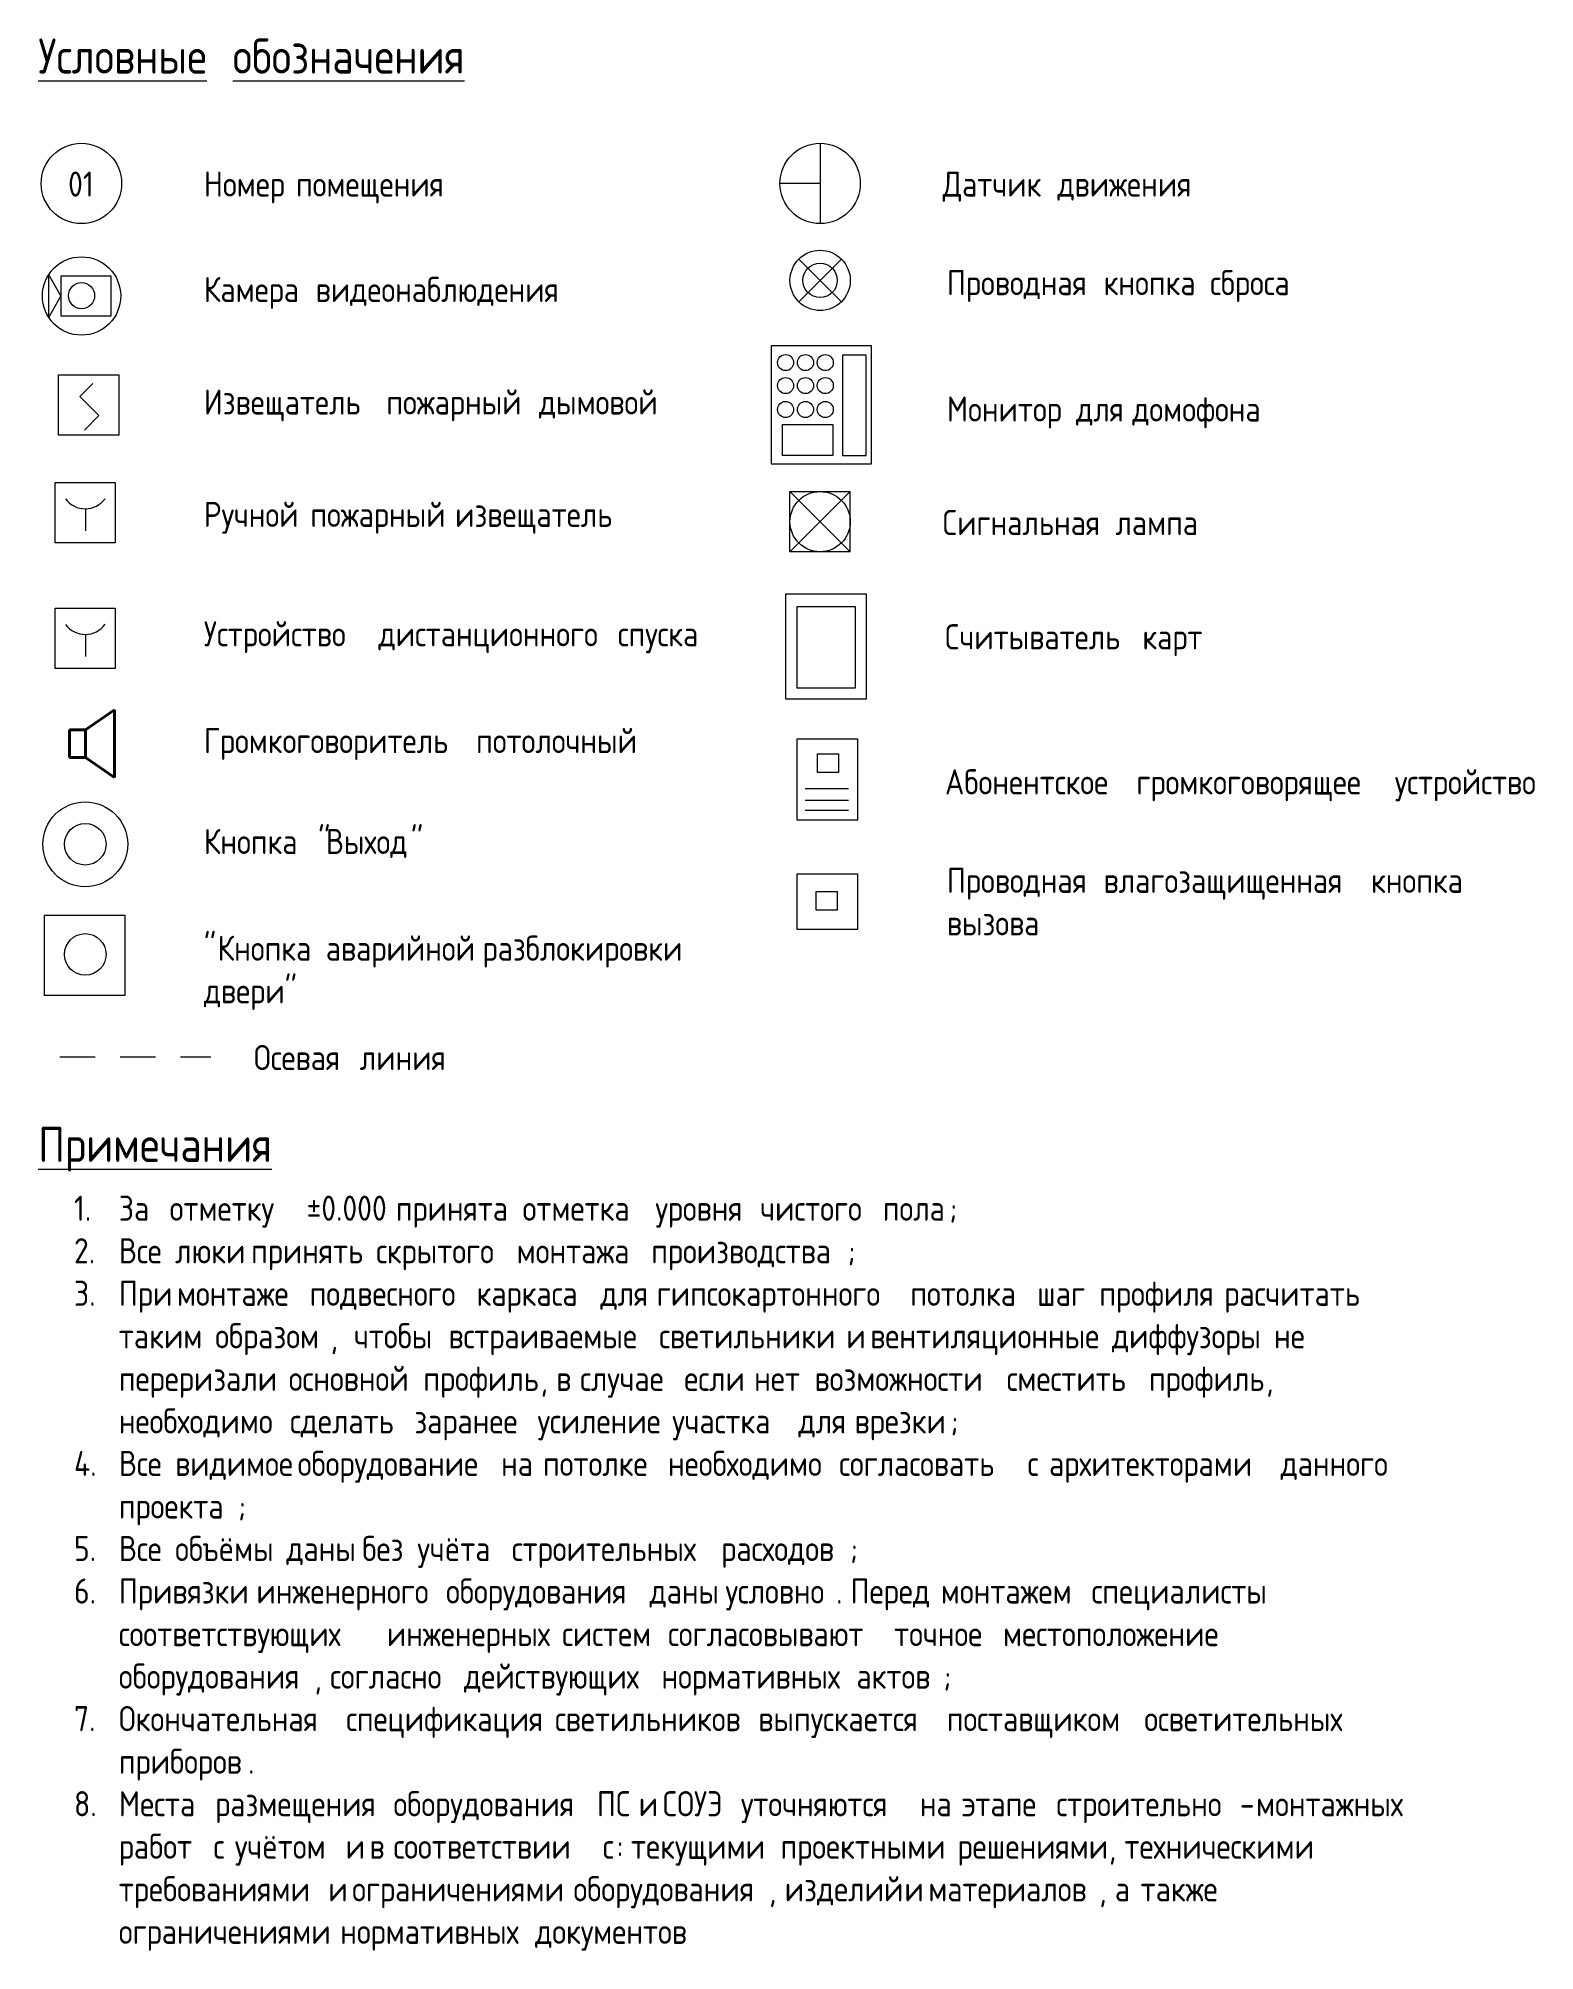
# Model space of a CAD drawing. Header units: millimetres. Extents: x 81303 to 275082, y -8553 to 29000.
# Drawn here: x 125732.9 to 125881.9, y 2999.4 to 3189.7 of the extents above; entities that cross this region are included whole.
import ezdxf

# ---------------------------------------------------------------- set-up
doc = ezdxf.new("R2010")
doc.units = ezdxf.units.MM
doc.linetypes.add('01 Штриховая _4 мм_', pattern=[6, 3.5, -2.5])
for name, color, linetype, lineweight in [('A-DETL', 7, 'Continuous', 9), ('A-DETL-3', 7, '01 Штриховая _4 мм_', 9), ('A-DETL-4', 7, 'Continuous', 40), ('A-DETL-5', 7, 'Continuous', 20), ('G-ANNO-TEXT', 7, 'Continuous', 9)]:
    doc.layers.add(name, color=color, linetype=linetype, lineweight=lineweight)
doc.layers.add('A-DETL-6', color=7, linetype='Continuous', lineweight=9, true_color=0x008040)
doc.styles.add('GOST Common_2', font='GOST_Common.ttf', dxfattribs={"width": 0.9, "height": 3.5})
doc.styles.add('GOST Common_3', font='GOST_Common.ttf', dxfattribs={"width": 0.9, "height": 2.5})

msp = doc.modelspace()

# ---------------------------------------------------------------- texts
at = {"layer": 'G-ANNO-TEXT', "attachment_point": 1}
for s, insert, char_height, width, style in [('\\LУсловные', (125732.94, 3189.7), 3.5, 22.1506, 'GOST Common_2'), ('\\L\\fGOST Common|b0|i0|c204|p34|;\\W.9;\\L ', (125751.22, 3189.7), 3.5, 1.2987, 'GOST Common_2'), ('\\Lобозначения', (125752.29, 3189.7), 3.5, 30.1595, 'GOST Common_2'), ('01', (125735.91, 3176.46), 2.5, 3.319, 'GOST Common_3'), ('Номер', (125749.42, 3176.46), 2.5, 10.1734, 'GOST Common_3'), ('\\fGOST Common|b0|i0|c204|p34|;\\W.9; ', (125757.81, 3176.46), 2.5, 0.938, 'GOST Common_3'), ('помещения', (125758.59, 3176.46), 2.5, 18.543, 'GOST Common_3'), ('Датчик', (125822.94, 3176.46), 2.5, 12.9152, 'GOST Common_3'), ('\\fGOST Common|b0|i0|c204|p34|;\\W.9; ', (125833.59, 3176.46), 2.5, 0.938, 'GOST Common_3'), ('движения', (125834.37, 3176.46), 2.5, 16.0899, 'GOST Common_3'), ('Камера', (125749.42, 3165.97), 2.5, 12.5544, 'GOST Common_3'), ('\\fGOST Common|b0|i0|c204|p34|;\\W.9; ', (125759.78, 3165.97), 2.5, 0.938, 'GOST Common_3'), ('видеонаблюдения', (125760.55, 3165.97), 2.5, 29.8709, 'GOST Common_3'), ('Проводная', (125823.36, 3166.65), 2.5, 17.9658, 'GOST Common_3'), ('\\fGOST Common|b0|i0|c204|p34|;\\W.9; ', (125838.18, 3166.65), 2.5, 0.938, 'GOST Common_3'), ('кнопка', (125838.96, 3166.65), 2.5, 11.9051, 'GOST Common_3'), ('\\fGOST Common|b0|i0|c204|p34|;\\W.9; ', (125848.78, 3166.65), 2.5, 0.938, 'GOST Common_3'), ('сброса', (125849.55, 3166.65), 2.5, 11.3278, 'GOST Common_3'), ('\\fGOST Common|b0|i0|c204|p34|;\\W.9; ', (125749.42, 3161.74), 2.5, 0.938, 'GOST Common_3'), ('Извещатель', (125749.42, 3154.77), 2.5, 21.0683, 'GOST Common_3'), ('\\fGOST Common|b0|i0|c204|p34|;\\W.9; ', (125766.8, 3154.77), 2.5, 0.938, 'GOST Common_3'), ('пожарный', (125767.58, 3154.77), 2.5, 16.5228, 'GOST Common_3'), ('дымовой', (125782.76, 3154.77), 2.5, 14.0696, 'GOST Common_3'), ('Монитор', (125823.36, 3154.07), 2.5, 14.6468, 'GOST Common_3'), ('\\fGOST Common|b0|i0|c204|p34|;\\W.9; ', (125835.44, 3154.07), 2.5, 0.938, 'GOST Common_3'), ('\\fGOST Common|b0|i0|c204|p34|;\\W.9; ', (125841.04, 3154.07), 2.5, 0.938, 'GOST Common_3'), ('домофона', (125841.81, 3154.07), 2.5, 16.5228, 'GOST Common_3'), ('для', (125836.22, 3154.07), 2.5, 5.8443, 'GOST Common_3'), ('Ручной', (125749.42, 3143.58), 2.5, 11.9051, 'GOST Common_3'), ('\\fGOST Common|b0|i0|c204|p34|;\\W.9; ', (125759.24, 3143.58), 2.5, 0.938, 'GOST Common_3'), ('пожарный', (125760.02, 3143.58), 2.5, 16.5228, 'GOST Common_3'), ('\\fGOST Common|b0|i0|c204|p34|;\\W.9; ', (125773.65, 3143.58), 2.5, 0.938, 'GOST Common_3'), ('извещатель', (125774.42, 3143.58), 2.5, 20.8519, 'GOST Common_3'), ('\\fGOST Common|b0|i0|c204|p34|;\\W.9; ', (125791.63, 3143.58), 2.5, 0.938, 'GOST Common_3'), ('Сигнальная', (125822.94, 3142.77), 2.5, 19.9139, 'GOST Common_3'), ('\\fGOST Common|b0|i0|c204|p34|;\\W.9; ', (125839.37, 3142.77), 2.5, 0.938, 'GOST Common_3'), ('лампа', (125840.14, 3142.77), 2.5, 10.3899, 'GOST Common_3'), ('Устройство', (125749.42, 3131.7), 2.5, 20.1304, 'GOST Common_3'), ('\\fGOST Common|b0|i0|c204|p34|;\\W.9; ', (125766.03, 3131.7), 2.5, 0.938, 'GOST Common_3'), ('\\fGOST Common|b0|i0|c204|p34|;\\W.9; ', (125789.84, 3131.7), 2.5, 0.938, 'GOST Common_3'), ('Считыватель', (125823.17, 3131.4), 2.5, 22.8721, 'GOST Common_3'), ('\\fGOST Common|b0|i0|c204|p34|;\\W.9; ', (125842.04, 3131.4), 2.5, 0.938, 'GOST Common_3'), ('дистанционного', (125766.8, 3131.7), 2.5, 27.9228, 'GOST Common_3'), ('спуска', (125790.61, 3131.7), 2.5, 11.3278, 'GOST Common_3'), ('карт', (125842.82, 3131.4), 2.5, 8.5139, 'GOST Common_3'), ('Громкоговоритель', (125749.42, 3121.07), 2.5, 31.8911, 'GOST Common_3'), ('\\fGOST Common|b0|i0|c204|p34|;\\W.9; ', (125775.73, 3121.07), 2.5, 0.938, 'GOST Common_3'), ('потолочный', (125776.51, 3121.07), 2.5, 20.2025, 'GOST Common_3'), ('Абонентское', (125823.17, 3116.96), 2.5, 22.1506, 'GOST Common_3'), ('\\fGOST Common|b0|i0|c204|p34|;\\W.9; ', (125841.45, 3116.96), 2.5, 0.938, 'GOST Common_3'), ('громкоговорящее', (125842.22, 3116.96), 2.5, 30.2316, 'GOST Common_3'), ('\\fGOST Common|b0|i0|c204|p34|;\\W.9; ', (125867.17, 3116.96), 2.5, 0.938, 'GOST Common_3'), ('устройство', (125867.94, 3116.96), 2.5, 19.9139, 'GOST Common_3'), ('Кнопка', (125749.42, 3111.03), 2.5, 12.1215, 'GOST Common_3'), (' "', (125759.42, 3111.03), 2.5, 2.5975, 'GOST Common_3'), ('Выход', (125761.56, 3111.03), 2.5, 10.2456, 'GOST Common_3'), ('\\fGOST Common|b0|i0|c204|p34|;\\W.9;"', (125770.02, 3111.03), 2.5, 1.6595, 'GOST Common_3'), ('Проводная', (125823.36, 3107.16), 2.5, 17.9658, 'GOST Common_3'), ('\\fGOST Common|b0|i0|c204|p34|;\\W.9; ', (125838.18, 3107.16), 2.5, 0.938, 'GOST Common_3'), ('влагозащищенная', (125838.96, 3107.16), 2.5, 31.3139, 'GOST Common_3'), ('\\fGOST Common|b0|i0|c204|p34|;\\W.9; ', (125864.79, 3107.16), 2.5, 0.938, 'GOST Common_3'), ('кнопка', (125865.57, 3107.16), 2.5, 11.9051, 'GOST Common_3'), ('\\fGOST Common|b0|i0|c204|p34|;\\W.9; ', (125875.39, 3107.16), 2.5, 0.938, 'GOST Common_3'), ('\\fGOST Common|b0|i0|c204|p34|;\\W.9;"', (125749.42, 3100.41), 2.5, 1.6595, 'GOST Common_3'), ('вызова', (125823.36, 3102.93), 2.5, 11.9772, 'GOST Common_3'), ('Кнопка', (125750.79, 3100.41), 2.5, 12.1215, 'GOST Common_3'), ('\\fGOST Common|b0|i0|c204|p34|;\\W.9; ', (125760.79, 3100.41), 2.5, 0.938, 'GOST Common_3'), ('аварийной', (125761.56, 3100.41), 2.5, 17.9658, 'GOST Common_3'), ('\\fGOST Common|b0|i0|c204|p34|;\\W.9; ', (125776.39, 3100.41), 2.5, 0.938, 'GOST Common_3'), ('разблокировки', (125777.16, 3100.41), 2.5, 25.3975, 'GOST Common_3'), ('\\fGOST Common|b0|i0|c204|p34|;\\W.9; ', (125798.12, 3100.41), 2.5, 0.938, 'GOST Common_3'), ('двери', (125749.42, 3096.17), 2.5, 9.7405, 'GOST Common_3'), ('\\fGOST Common|b0|i0|c204|p34|;\\W.9;"', (125757.46, 3096.17), 2.5, 1.6595, 'GOST Common_3'), ('Осевая', (125754.4, 3089.53), 2.5, 11.8329, 'GOST Common_3'), ('\\fGOST Common|b0|i0|c204|p34|;\\W.9; ', (125764.16, 3089.53), 2.5, 0.938, 'GOST Common_3'), ('линия', (125764.93, 3089.53), 2.5, 9.7405, 'GOST Common_3'), ('\\LПримечания', (125732.94, 3081.38), 3.5, 28.4278, 'GOST Common_2'), ('1.', (125736.5, 3074.53), 2.5, 5.4117, 'GOST Common_3'), ('За', (125740.96, 3074.53), 2.5, 4.257, 'GOST Common_3'), (' ±0.000 ', (125758.28, 3074.53), 2.5, 12.4101, 'GOST Common_3'), ('\\fGOST Common|b0|i0|c204|p34|;\\W.9; ', (125780.37, 3074.53), 2.5, 0.938, 'GOST Common_3'), ('\\fGOST Common|b0|i0|c204|p34|;\\W.9; ', (125793.59, 3074.53), 2.5, 0.938, 'GOST Common_3'), ('\\fGOST Common|b0|i0|c204|p34|;\\W.9; ', (125804, 3074.53), 2.5, 0.938, 'GOST Common_3'), ('\\fGOST Common|b0|i0|c204|p34|;\\W.9; ', (125816.21, 3074.53), 2.5, 0.938, 'GOST Common_3'), ('отметку', (125746.02, 3074.53), 2.5, 14.8633, 'GOST Common_3'), ('принята', (125768.52, 3074.53), 2.5, 14.3582, 'GOST Common_3'), ('отметка', (125781.14, 3074.53), 2.5, 15.0797, 'GOST Common_3'), ('уровня', (125794.36, 3074.53), 2.5, 11.6886, 'GOST Common_3'), ('чистого', (125804.78, 3074.53), 2.5, 13.8532, 'GOST Common_3'), ('пола', (125816.98, 3074.53), 2.5, 8.0089, 'GOST Common_3'), ('\\fGOST Common|b0|i0|c204|p34|;\\W.9;;', (125823.59, 3074.53), 2.5, 0.938, 'GOST Common_3'), ('2.', (125736.5, 3070.29), 2.5, 5.4117, 'GOST Common_3'), ('Все', (125740.96, 3070.29), 2.5, 5.8443, 'GOST Common_3'), ('\\fGOST Common|b0|i0|c204|p34|;\\W.9; ', (125745.78, 3070.29), 2.5, 0.938, 'GOST Common_3'), ('\\fGOST Common|b0|i0|c204|p34|;\\W.9; ', (125753.34, 3070.29), 2.5, 0.938, 'GOST Common_3'), ('\\fGOST Common|b0|i0|c204|p34|;\\W.9; ', (125765.79, 3070.29), 2.5, 0.938, 'GOST Common_3'), ('\\fGOST Common|b0|i0|c204|p34|;\\W.9; ', (125779.78, 3070.29), 2.5, 0.938, 'GOST Common_3'), ('\\fGOST Common|b0|i0|c204|p34|;\\W.9; ', (125793.17, 3070.29), 2.5, 0.938, 'GOST Common_3'), ('люки', (125746.56, 3070.29), 2.5, 8.2253, 'GOST Common_3'), ('принять', (125754.12, 3070.29), 2.5, 14.1418, 'GOST Common_3'), ('скрытого', (125766.56, 3070.29), 2.5, 16.0177, 'GOST Common_3'), ('монтажа', (125780.55, 3070.29), 2.5, 15.2962, 'GOST Common_3'), ('производства', (125793.94, 3070.29), 2.5, 23.6658, 'GOST Common_3'), ('\\fGOST Common|b0|i0|c204|p34|;\\W.9;;', (125813.47, 3070.29), 2.5, 0.938, 'GOST Common_3'), ('3.', (125736.5, 3066.06), 2.5, 5.4117, 'GOST Common_3'), ('При', (125740.96, 3066.06), 2.5, 6.0608, 'GOST Common_3'), ('\\fGOST Common|b0|i0|c204|p34|;\\W.9; ', (125745.96, 3066.06), 2.5, 0.938, 'GOST Common_3'), ('монтаже', (125746.74, 3066.06), 2.5, 15.0797, 'GOST Common_3'), ('\\fGOST Common|b0|i0|c204|p34|;\\W.9; ', (125759.18, 3066.06), 2.5, 0.938, 'GOST Common_3'), ('подвесного', (125759.95, 3066.06), 2.5, 19.1924, 'GOST Common_3'), ('\\fGOST Common|b0|i0|c204|p34|;\\W.9; ', (125775.79, 3066.06), 2.5, 0.938, 'GOST Common_3'), ('каркаса', (125776.56, 3066.06), 2.5, 13.9975, 'GOST Common_3'), ('\\fGOST Common|b0|i0|c204|p34|;\\W.9; ', (125788.11, 3066.06), 2.5, 0.938, 'GOST Common_3'), ('для', (125788.88, 3066.06), 2.5, 5.8443, 'GOST Common_3'), ('\\fGOST Common|b0|i0|c204|p34|;\\W.9; ', (125793.71, 3066.06), 2.5, 0.938, 'GOST Common_3'), ('гипсокартонного', (125794.48, 3066.06), 2.5, 29.6544, 'GOST Common_3'), ('\\fGOST Common|b0|i0|c204|p34|;\\W.9; ', (125818.95, 3066.06), 2.5, 0.938, 'GOST Common_3'), ('потолка', (125819.72, 3066.06), 2.5, 14.3582, 'GOST Common_3'), ('\\fGOST Common|b0|i0|c204|p34|;\\W.9; ', (125831.57, 3066.06), 2.5, 0.938, 'GOST Common_3'), ('шаг', (125832.34, 3066.06), 2.5, 6.5658, 'GOST Common_3'), ('\\fGOST Common|b0|i0|c204|p34|;\\W.9; ', (125837.76, 3066.06), 2.5, 0.938, 'GOST Common_3'), ('профиля', (125838.53, 3066.06), 2.5, 14.1418, 'GOST Common_3'), ('\\fGOST Common|b0|i0|c204|p34|;\\W.9; ', (125850.2, 3066.06), 2.5, 0.938, 'GOST Common_3'), ('расчитать', (125850.97, 3066.06), 2.5, 18.6873, 'GOST Common_3'), ('\\fGOST Common|b0|i0|c204|p34|;\\W.9; ', (125866.39, 3066.06), 2.5, 0.938, 'GOST Common_3'), ('таким', (125740.96, 3061.83), 2.5, 10.6785, 'GOST Common_3'), ('\\fGOST Common|b0|i0|c204|p34|;\\W.9; ', (125749.77, 3061.83), 2.5, 0.938, 'GOST Common_3'), ('образом', (125750.55, 3061.83), 2.5, 13.9253, 'GOST Common_3'), ('чтобы', (125764.36, 3061.83), 2.5, 10.462, 'GOST Common_3'), ('\\fGOST Common|b0|i0|c204|p34|;\\W.9; ', (125772.99, 3061.83), 2.5, 0.938, 'GOST Common_3'), ('встраиваемые', (125773.76, 3061.83), 2.5, 24.4595, 'GOST Common_3'), ('\\fGOST Common|b0|i0|c204|p34|;\\W.9; ', (125793.94, 3061.83), 2.5, 0.938, 'GOST Common_3'), ('светильники', (125794.72, 3061.83), 2.5, 21.6456, 'GOST Common_3'), ('\\fGOST Common|b0|i0|c204|p34|;\\W.9; ', (125812.58, 3061.83), 2.5, 0.938, 'GOST Common_3'), ('\\fGOST Common|b0|i0|c204|p34|;\\W.9;и', (125813.35, 3061.83), 2.5, 1.9481, 'GOST Common_3'), ('\\fGOST Common|b0|i0|c204|p34|;\\W.9; ', (125814.96, 3061.83), 2.5, 0.938, 'GOST Common_3'), ('вентиляционные', (125815.73, 3061.83), 2.5, 28.2114, 'GOST Common_3'), ('\\fGOST Common|b0|i0|c204|p34|;\\W.9; ', (125839.01, 3061.83), 2.5, 0.938, 'GOST Common_3'), ('диффузоры', (125839.78, 3061.83), 2.5, 18.6152, 'GOST Common_3'), ('\\fGOST Common|b0|i0|c204|p34|;\\W.9; ', (125855.14, 3061.83), 2.5, 0.938, 'GOST Common_3'), ('не', (125855.92, 3061.83), 2.5, 3.8962, 'GOST Common_3'), ('\\fGOST Common|b0|i0|c204|p34|;\\W.9; ', (125859.13, 3061.83), 2.5, 0.938, 'GOST Common_3'), (',  ', (125762.04, 3061.83), 2.5, 2.8139, 'GOST Common_3'), ('переризали', (125740.96, 3057.59), 2.5, 19.5532, 'GOST Common_3'), ('\\fGOST Common|b0|i0|c204|p34|;\\W.9; ', (125757.09, 3057.59), 2.5, 0.938, 'GOST Common_3'), ('основной', (125757.87, 3057.59), 2.5, 15.2962, 'GOST Common_3'), ('\\fGOST Common|b0|i0|c204|p34|;\\W.9; ', (125770.49, 3057.59), 2.5, 0.938, 'GOST Common_3'), ('профиль', (125771.26, 3057.59), 2.5, 14.1418, 'GOST Common_3'), ('\\fGOST Common|b0|i0|c204|p34|;\\W.9; ', (125786.09, 3057.59), 2.5, 0.938, 'GOST Common_3'), ('\\fGOST Common|b0|i0|c204|p34|;\\W.9; ', (125796.44, 3057.59), 2.5, 0.938, 'GOST Common_3'), ('\\fGOST Common|b0|i0|c204|p34|;\\W.9; ', (125803.41, 3057.59), 2.5, 0.938, 'GOST Common_3'), ('\\fGOST Common|b0|i0|c204|p34|;\\W.9; ', (125809.42, 3057.59), 2.5, 0.938, 'GOST Common_3'), ('возможности', (125810.2, 3057.59), 2.5, 22.2228, 'GOST Common_3'), ('\\fGOST Common|b0|i0|c204|p34|;\\W.9; ', (125828.53, 3057.59), 2.5, 0.938, 'GOST Common_3'), ('\\fGOST Common|b0|i0|c204|p34|;\\W.9; ', (125842.7, 3057.59), 2.5, 0.938, 'GOST Common_3'), ('профиль', (125843.47, 3057.59), 2.5, 14.1418, 'GOST Common_3'), (', ', (125782.93, 3057.59), 2.5, 1.8759, 'GOST Common_3'), ('\\fGOST Common|b0|i0|c204|p34|;\\W.9;в', (125784.48, 3057.59), 2.5, 1.9481, 'GOST Common_3'), ('случае', (125786.86, 3057.59), 2.5, 11.6165, 'GOST Common_3'), ('если', (125797.22, 3057.59), 2.5, 7.5038, 'GOST Common_3'), ('нет', (125804.18, 3057.59), 2.5, 6.3494, 'GOST Common_3'), ('сместить', (125829.31, 3057.59), 2.5, 16.2342, 'GOST Common_3'), (', ', (125855.14, 3057.59), 2.5, 1.8759, 'GOST Common_3'), ('необходимо', (125740.96, 3053.36), 2.5, 19.6975, 'GOST Common_3'), ('\\fGOST Common|b0|i0|c204|p34|;\\W.9; ', (125757.21, 3053.36), 2.5, 0.938, 'GOST Common_3'), ('\\fGOST Common|b0|i0|c204|p34|;\\W.9; ', (125769.6, 3053.36), 2.5, 0.938, 'GOST Common_3'), ('\\fGOST Common|b0|i0|c204|p34|;\\W.9; ', (125781.86, 3053.36), 2.5, 0.938, 'GOST Common_3'), ('\\fGOST Common|b0|i0|c204|p34|;\\W.9; ', (125795.25, 3053.36), 2.5, 0.938, 'GOST Common_3'), ('\\fGOST Common|b0|i0|c204|p34|;\\W.9; ', (125807.81, 3053.36), 2.5, 0.938, 'GOST Common_3'), ('\\fGOST Common|b0|i0|c204|p34|;\\W.9; ', (125813.41, 3053.36), 2.5, 0.938, 'GOST Common_3'), ('сделать', (125757.99, 3053.36), 2.5, 14.0696, 'GOST Common_3'), ('заранее', (125770.37, 3053.36), 2.5, 13.9253, 'GOST Common_3'), ('усиление', (125782.63, 3053.36), 2.5, 15.2962, 'GOST Common_3'), ('участка', (125796.03, 3053.36), 2.5, 14.2861, 'GOST Common_3'), ('для', (125808.59, 3053.36), 2.5, 5.8443, 'GOST Common_3'), ('врезки', (125814.18, 3053.36), 2.5, 11.5443, 'GOST Common_3'), ('\\fGOST Common|b0|i0|c204|p34|;\\W.9;;', (125823.71, 3053.36), 2.5, 0.938, 'GOST Common_3'), ('4.', (125736.5, 3049.13), 2.5, 5.4117, 'GOST Common_3'), ('Все', (125740.96, 3049.13), 2.5, 5.8443, 'GOST Common_3'), ('\\fGOST Common|b0|i0|c204|p34|;\\W.9; ', (125745.78, 3049.13), 2.5, 0.938, 'GOST Common_3'), ('видимое', (125746.56, 3049.13), 2.5, 13.8532, 'GOST Common_3'), ('\\fGOST Common|b0|i0|c204|p34|;\\W.9; ', (125757.99, 3049.13), 2.5, 0.938, 'GOST Common_3'), ('оборудование', (125758.76, 3049.13), 2.5, 23.5937, 'GOST Common_3'), ('\\fGOST Common|b0|i0|c204|p34|;\\W.9; ', (125778.23, 3049.13), 2.5, 0.938, 'GOST Common_3'), ('на', (125779, 3049.13), 2.5, 4.1127, 'GOST Common_3'), ('\\fGOST Common|b0|i0|c204|p34|;\\W.9; ', (125782.39, 3049.13), 2.5, 0.938, 'GOST Common_3'), ('потолке', (125783.17, 3049.13), 2.5, 14.1418, 'GOST Common_3'), ('\\fGOST Common|b0|i0|c204|p34|;\\W.9; ', (125794.84, 3049.13), 2.5, 0.938, 'GOST Common_3'), ('необходимо', (125795.61, 3049.13), 2.5, 19.6975, 'GOST Common_3'), ('\\fGOST Common|b0|i0|c204|p34|;\\W.9; ', (125811.86, 3049.13), 2.5, 0.938, 'GOST Common_3'), ('согласовать', (125812.64, 3049.13), 2.5, 21.7899, 'GOST Common_3'), ('\\fGOST Common|b0|i0|c204|p34|;\\W.9; ', (125830.62, 3049.13), 2.5, 0.938, 'GOST Common_3'), ('\\fGOST Common|b0|i0|c204|p34|;\\W.9;с', (125831.39, 3049.13), 2.5, 1.6595, 'GOST Common_3'), ('\\fGOST Common|b0|i0|c204|p34|;\\W.9; ', (125832.76, 3049.13), 2.5, 0.938, 'GOST Common_3'), ('архитекторами', (125833.53, 3049.13), 2.5, 26.9848, 'GOST Common_3'), ('\\fGOST Common|b0|i0|c204|p34|;\\W.9; ', (125855.8, 3049.13), 2.5, 0.938, 'GOST Common_3'), ('данного', (125856.57, 3049.13), 2.5, 13.8532, 'GOST Common_3'), ('\\fGOST Common|b0|i0|c204|p34|;\\W.9; ', (125868, 3049.13), 2.5, 0.938, 'GOST Common_3'), ('проекта', (125740.96, 3044.89), 2.5, 14.3582, 'GOST Common_3'), ('\\fGOST Common|b0|i0|c204|p34|;\\W.9;;', (125752.81, 3044.89), 2.5, 0.938, 'GOST Common_3'), ('5.', (125736.5, 3040.66), 2.5, 5.4117, 'GOST Common_3'), ('Все', (125740.96, 3040.66), 2.5, 5.8443, 'GOST Common_3'), ('\\fGOST Common|b0|i0|c204|p34|;\\W.9; ', (125745.78, 3040.66), 2.5, 0.938, 'GOST Common_3'), ('объёмы', (125746.56, 3040.66), 2.5, 12.4823, 'GOST Common_3'), ('\\fGOST Common|b0|i0|c204|p34|;\\W.9; ', (125756.86, 3040.66), 2.5, 0.938, 'GOST Common_3'), ('даны', (125757.63, 3040.66), 2.5, 8.2253, 'GOST Common_3'), ('\\fGOST Common|b0|i0|c204|p34|;\\W.9; ', (125764.42, 3040.66), 2.5, 0.938, 'GOST Common_3'), ('без', (125765.19, 3040.66), 2.5, 5.7, 'GOST Common_3'), ('\\fGOST Common|b0|i0|c204|p34|;\\W.9; ', (125769.89, 3040.66), 2.5, 0.938, 'GOST Common_3'), ('учёта', (125770.67, 3040.66), 2.5, 10.462, 'GOST Common_3'), ('\\fGOST Common|b0|i0|c204|p34|;\\W.9; ', (125779.3, 3040.66), 2.5, 0.938, 'GOST Common_3'), ('строительных', (125780.07, 3040.66), 2.5, 24.3152, 'GOST Common_3'), ('\\fGOST Common|b0|i0|c204|p34|;\\W.9; ', (125800.14, 3040.66), 2.5, 0.938, 'GOST Common_3'), ('расходов', (125800.91, 3040.66), 2.5, 15.5127, 'GOST Common_3'), ('\\fGOST Common|b0|i0|c204|p34|;\\W.9;;', (125813.71, 3040.66), 2.5, 0.938, 'GOST Common_3'), ('6.', (125736.5, 3036.43), 2.5, 5.4117, 'GOST Common_3'), ('Привязки', (125740.96, 3036.43), 2.5, 15.657, 'GOST Common_3'), ('\\fGOST Common|b0|i0|c204|p34|;\\W.9; ', (125753.88, 3036.43), 2.5, 0.938, 'GOST Common_3'), ('\\fGOST Common|b0|i0|c204|p34|;\\W.9; ', (125772.75, 3036.43), 2.5, 0.938, 'GOST Common_3'), ('оборудования', (125773.52, 3036.43), 2.5, 23.5937, 'GOST Common_3'), ('\\fGOST Common|b0|i0|c204|p34|;\\W.9; ', (125792.99, 3036.43), 2.5, 0.938, 'GOST Common_3'), ('\\fGOST Common|b0|i0|c204|p34|;\\W.9; ', (125800.55, 3036.43), 2.5, 0.938, 'GOST Common_3'), ('Перед', (125813.77, 3036.43), 2.5, 9.957, 'GOST Common_3'), ('\\fGOST Common|b0|i0|c204|p34|;\\W.9; ', (125821.98, 3036.43), 2.5, 0.938, 'GOST Common_3'), ('\\fGOST Common|b0|i0|c204|p34|;\\W.9; ', (125836.99, 3036.43), 2.5, 0.938, 'GOST Common_3'), ('\\fGOST Common|b0|i0|c204|p34|;\\W.9; ', (125855.92, 3036.43), 2.5, 0.938, 'GOST Common_3'), ('инженерного', (125754.65, 3036.43), 2.5, 21.9342, 'GOST Common_3'), ('даны', (125793.77, 3036.43), 2.5, 8.2253, 'GOST Common_3'), ('условно', (125801.33, 3036.43), 2.5, 13.3481, 'GOST Common_3'), ('. ', (125812.34, 3036.43), 2.5, 1.7316, 'GOST Common_3'), ('монтажем', (125822.76, 3036.43), 2.5, 17.2443, 'GOST Common_3'), ('специалисты', (125837.76, 3036.43), 2.5, 22.0063, 'GOST Common_3'), ('\\fGOST Common|b0|i0|c204|p34|;\\W.9; ', (125766.86, 3032.19), 2.5, 0.938, 'GOST Common_3'), ('\\fGOST Common|b0|i0|c204|p34|;\\W.9; ', (125784.3, 3032.19), 2.5, 0.938, 'GOST Common_3'), ('\\fGOST Common|b0|i0|c204|p34|;\\W.9; ', (125794.84, 3032.19), 2.5, 0.938, 'GOST Common_3'), ('\\fGOST Common|b0|i0|c204|p34|;\\W.9; ', (125817.34, 3032.19), 2.5, 0.938, 'GOST Common_3'), ('\\fGOST Common|b0|i0|c204|p34|;\\W.9; ', (125828.17, 3032.19), 2.5, 0.938, 'GOST Common_3'), ('\\fGOST Common|b0|i0|c204|p34|;\\W.9; ', (125852.23, 3032.19), 2.5, 0.938, 'GOST Common_3'), ('соответствующих', (125740.96, 3032.19), 2.5, 31.3861, 'GOST Common_3'), ('инженерных', (125767.63, 3032.19), 2.5, 20.2025, 'GOST Common_3'), ('систем', (125785.07, 3032.19), 2.5, 11.8329, 'GOST Common_3'), ('согласовывают', (125795.61, 3032.19), 2.5, 26.3354, 'GOST Common_3'), ('точное', (125818.11, 3032.19), 2.5, 12.1937, 'GOST Common_3'), ('местоположение', (125828.95, 3032.19), 2.5, 28.2114, 'GOST Common_3'), ('оборудования', (125740.96, 3027.96), 2.5, 23.5937, 'GOST Common_3'), ('согласно', (125761.98, 3027.96), 2.5, 15.224, 'GOST Common_3'), ('\\fGOST Common|b0|i0|c204|p34|;\\W.9; ', (125774.54, 3027.96), 2.5, 0.938, 'GOST Common_3'), ('действующих', (125775.31, 3027.96), 2.5, 22.8721, 'GOST Common_3'), ('\\fGOST Common|b0|i0|c204|p34|;\\W.9; ', (125794.18, 3027.96), 2.5, 0.938, 'GOST Common_3'), ('нормативных', (125794.96, 3027.96), 2.5, 22.5835, 'GOST Common_3'), ('\\fGOST Common|b0|i0|c204|p34|;\\W.9; ', (125813.59, 3027.96), 2.5, 0.938, 'GOST Common_3'), ('актов', (125814.36, 3027.96), 2.5, 10.462, 'GOST Common_3'), ('\\fGOST Common|b0|i0|c204|p34|;\\W.9;;', (125823, 3027.96), 2.5, 0.938, 'GOST Common_3'), (', ', (125760.43, 3027.96), 2.5, 1.8759, 'GOST Common_3'), ('7.', (125736.5, 3023.73), 2.5, 5.4117, 'GOST Common_3'), ('Окончательная', (125740.96, 3023.73), 2.5, 26.4797, 'GOST Common_3'), ('\\fGOST Common|b0|i0|c204|p34|;\\W.9; ', (125762.81, 3023.73), 2.5, 0.938, 'GOST Common_3'), ('спецификация', (125763.58, 3023.73), 2.5, 24.243, 'GOST Common_3'), ('\\fGOST Common|b0|i0|c204|p34|;\\W.9; ', (125783.59, 3023.73), 2.5, 0.938, 'GOST Common_3'), ('светильников', (125784.36, 3023.73), 2.5, 23.5937, 'GOST Common_3'), ('\\fGOST Common|b0|i0|c204|p34|;\\W.9; ', (125803.83, 3023.73), 2.5, 0.938, 'GOST Common_3'), ('выпускается', (125804.6, 3023.73), 2.5, 21.7899, 'GOST Common_3'), ('\\fGOST Common|b0|i0|c204|p34|;\\W.9; ', (125822.58, 3023.73), 2.5, 0.938, 'GOST Common_3'), ('поставщиком', (125823.35, 3023.73), 2.5, 22.8721, 'GOST Common_3'), ('\\fGOST Common|b0|i0|c204|p34|;\\W.9; ', (125842.22, 3023.73), 2.5, 0.938, 'GOST Common_3'), ('осветительных', (125843, 3023.73), 2.5, 26.2633, 'GOST Common_3'), ('\\fGOST Common|b0|i0|c204|p34|;\\W.9; ', (125864.67, 3023.73), 2.5, 0.938, 'GOST Common_3'), ('приборов', (125740.96, 3019.49), 2.5, 15.5848, 'GOST Common_3'), ('\\fGOST Common|b0|i0|c204|p34|;\\W.9;.', (125753.82, 3019.49), 2.5, 0.7937, 'GOST Common_3'), ('8.', (125736.5, 3015.26), 2.5, 5.4117, 'GOST Common_3'), ('Места', (125740.96, 3015.26), 2.5, 10.6785, 'GOST Common_3'), ('\\fGOST Common|b0|i0|c204|p34|;\\W.9; ', (125749.77, 3015.26), 2.5, 0.938, 'GOST Common_3'), ('\\fGOST Common|b0|i0|c204|p34|;\\W.9; ', (125767.51, 3015.26), 2.5, 0.938, 'GOST Common_3'), ('оборудования', (125768.29, 3015.26), 2.5, 23.5937, 'GOST Common_3'), ('\\fGOST Common|b0|i0|c204|p34|;\\W.9; ', (125787.75, 3015.26), 2.5, 0.938, 'GOST Common_3'), ('ПС', (125788.53, 3015.26), 2.5, 4.1127, 'GOST Common_3'), ('\\fGOST Common|b0|i0|c204|p34|;\\W.9; ', (125791.92, 3015.26), 2.5, 0.938, 'GOST Common_3'), ('\\fGOST Common|b0|i0|c204|p34|;\\W.9; ', (125794.3, 3015.26), 2.5, 0.938, 'GOST Common_3'), ('СОУЭ', (125795.08, 3015.26), 2.5, 8.5139, 'GOST Common_3'), ('\\fGOST Common|b0|i0|c204|p34|;\\W.9; ', (125802.1, 3015.26), 2.5, 0.938, 'GOST Common_3'), ('\\fGOST Common|b0|i0|c204|p34|;\\W.9; ', (125819.9, 3015.26), 2.5, 0.938, 'GOST Common_3'), ('\\fGOST Common|b0|i0|c204|p34|;\\W.9; ', (125824.07, 3015.26), 2.5, 0.938, 'GOST Common_3'), ('\\fGOST Common|b0|i0|c204|p34|;\\W.9; ', (125833.47, 3015.26), 2.5, 0.938, 'GOST Common_3'), ('\\fGOST Common|b0|i0|c204|p34|;\\W.9; ', (125869.97, 3015.26), 2.5, 0.938, 'GOST Common_3'), ('размещения', (125750.55, 3015.26), 2.5, 20.5633, 'GOST Common_3'), ('\\fGOST Common|b0|i0|c204|p34|;\\W.9;и', (125792.69, 3015.26), 2.5, 1.9481, 'GOST Common_3'), ('уточняются', (125802.87, 3015.26), 2.5, 20.6354, 'GOST Common_3'), ('на', (125820.67, 3015.26), 2.5, 4.1127, 'GOST Common_3'), ('этапе', (125824.84, 3015.26), 2.5, 10.462, 'GOST Common_3'), ('строительно', (125834.25, 3015.26), 2.5, 22.1506, 'GOST Common_3'), ('\\fGOST Common|b0|i0|c204|p34|;\\W.9;-', (125852.52, 3015.26), 2.5, 1.9481, 'GOST Common_3'), ('монтажных', (125854.13, 3015.26), 2.5, 19.1924, 'GOST Common_3'), ('работ', (125740.96, 3011.03), 2.5, 10.462, 'GOST Common_3'), ('\\fGOST Common|b0|i0|c204|p34|;\\W.9; ', (125749.59, 3011.03), 2.5, 0.938, 'GOST Common_3'), ('\\fGOST Common|b0|i0|c204|p34|;\\W.9;с', (125750.37, 3011.03), 2.5, 1.6595, 'GOST Common_3'), ('\\fGOST Common|b0|i0|c204|p34|;\\W.9; ', (125751.74, 3011.03), 2.5, 0.938, 'GOST Common_3'), ('учётом', (125752.51, 3011.03), 2.5, 12.4101, 'GOST Common_3'), ('\\fGOST Common|b0|i0|c204|p34|;\\W.9; ', (125762.75, 3011.03), 2.5, 0.938, 'GOST Common_3'), ('\\fGOST Common|b0|i0|c204|p34|;\\W.9;и', (125763.52, 3011.03), 2.5, 1.9481, 'GOST Common_3'), ('\\fGOST Common|b0|i0|c204|p34|;\\W.9; ', (125765.13, 3011.03), 2.5, 0.938, 'GOST Common_3'), ('\\fGOST Common|b0|i0|c204|p34|;\\W.9;в', (125765.9, 3011.03), 2.5, 1.9481, 'GOST Common_3'), ('\\fGOST Common|b0|i0|c204|p34|;\\W.9; ', (125767.51, 3011.03), 2.5, 0.938, 'GOST Common_3'), ('соответствии', (125768.29, 3011.03), 2.5, 24.3152, 'GOST Common_3'), ('\\fGOST Common|b0|i0|c204|p34|;\\W.9; ', (125788.35, 3011.03), 2.5, 0.938, 'GOST Common_3'), ('\\fGOST Common|b0|i0|c204|p34|;\\W.9;с', (125789.12, 3011.03), 2.5, 1.6595, 'GOST Common_3'), (': ', (125790.49, 3011.03), 2.5, 1.7316, 'GOST Common_3'), ('текущими', (125791.92, 3011.03), 2.5, 17.1, 'GOST Common_3'), ('\\fGOST Common|b0|i0|c204|p34|;\\W.9; ', (125806.03, 3011.03), 2.5, 0.938, 'GOST Common_3'), ('проектными', (125806.8, 3011.03), 2.5, 20.419, 'GOST Common_3'), ('\\fGOST Common|b0|i0|c204|p34|;\\W.9; ', (125823.65, 3011.03), 2.5, 0.938, 'GOST Common_3'), ('решениями', (125824.42, 3011.03), 2.5, 18.2544, 'GOST Common_3'), ('техническими', (125841.03, 3011.03), 2.5, 23.8101, 'GOST Common_3'), ('\\fGOST Common|b0|i0|c204|p34|;\\W.9; ', (125860.68, 3011.03), 2.5, 0.938, 'GOST Common_3'), (', ', (125839.49, 3011.03), 2.5, 1.8759, 'GOST Common_3'), ('требованиями', (125740.96, 3006.79), 2.5, 24.3152, 'GOST Common_3'), ('\\fGOST Common|b0|i0|c204|p34|;\\W.9; ', (125761.02, 3006.79), 2.5, 0.938, 'GOST Common_3'), ('\\fGOST Common|b0|i0|c204|p34|;\\W.9;и', (125761.8, 3006.79), 2.5, 1.9481, 'GOST Common_3'), ('\\fGOST Common|b0|i0|c204|p34|;\\W.9; ', (125763.4, 3006.79), 2.5, 0.938, 'GOST Common_3'), ('ограничениями', (125764.18, 3006.79), 2.5, 25.7582, 'GOST Common_3'), ('\\fGOST Common|b0|i0|c204|p34|;\\W.9; ', (125785.43, 3006.79), 2.5, 0.938, 'GOST Common_3'), ('оборудования', (125786.2, 3006.79), 2.5, 23.5937, 'GOST Common_3'), ('изделий', (125807.22, 3006.79), 2.5, 13.4924, 'GOST Common_3'), ('\\fGOST Common|b0|i0|c204|p34|;\\W.9; ', (125818.35, 3006.79), 2.5, 0.938, 'GOST Common_3'), ('\\fGOST Common|b0|i0|c204|p34|;\\W.9;и', (125819.13, 3006.79), 2.5, 1.9481, 'GOST Common_3'), ('\\fGOST Common|b0|i0|c204|p34|;\\W.9; ', (125820.73, 3006.79), 2.5, 0.938, 'GOST Common_3'), ('материалов', (125821.51, 3006.79), 2.5, 20.6354, 'GOST Common_3'), ('\\fGOST Common|b0|i0|c204|p34|;\\W.9;а', (125840.08, 3006.79), 2.5, 2.1646, 'GOST Common_3'), ('\\fGOST Common|b0|i0|c204|p34|;\\W.9; ', (125841.87, 3006.79), 2.5, 0.938, 'GOST Common_3'), ('также', (125842.64, 3006.79), 2.5, 10.9671, 'GOST Common_3'), ('\\fGOST Common|b0|i0|c204|p34|;\\W.9; ', (125851.69, 3006.79), 2.5, 0.938, 'GOST Common_3'), (', ', (125805.67, 3006.79), 2.5, 1.8759, 'GOST Common_3'), (', ', (125838.53, 3006.79), 2.5, 1.8759, 'GOST Common_3'), ('ограничениями', (125740.96, 3002.56), 2.5, 25.7582, 'GOST Common_3'), ('\\fGOST Common|b0|i0|c204|p34|;\\W.9; ', (125762.21, 3002.56), 2.5, 0.938, 'GOST Common_3'), ('нормативных', (125762.99, 3002.56), 2.5, 22.5835, 'GOST Common_3'), ('\\fGOST Common|b0|i0|c204|p34|;\\W.9; ', (125781.62, 3002.56), 2.5, 0.938, 'GOST Common_3'), ('документов', (125782.39, 3002.56), 2.5, 20.2025, 'GOST Common_3')]:
    msp.add_mtext(s, dxfattribs=dict(at, insert=insert, char_height=char_height, width=width, style=style))

# ---------------------------------------------------------------- linework, layer by layer
at = {"layer": 'A-DETL'}
for p, q in [((125810.75, 3179.27), (125810.75, 3171.27)), ((125810.75, 3175.27), (125806.75, 3175.27)), ((125734.95, 3156.21), (125740.95, 3156.21)), ((125734.95, 3150.21), (125734.95, 3156.21)), ((125740.95, 3156.21), (125740.95, 3150.21)), ((125738.38, 3155.36), (125737.07, 3154.05)), ((125737.07, 3154.05), (125738.97, 3152.16)), ((125738.97, 3152.16), (125737.53, 3150.72)), ((125740.95, 3150.21), (125734.95, 3150.21)), ((125734.64, 3139.5), (125734.64, 3145.5)), ((125734.64, 3145.5), (125740.61, 3145.5)), ((125740.61, 3145.5), (125740.61, 3139.5)), ((125737.63, 3142.89), (125737.63, 3140.7)), ((125740.61, 3139.5), (125734.64, 3139.5)), ((125808.47, 3120.01), (125814.47, 3120.01)), ((125808.47, 3111.89), (125808.47, 3120.01)), ((125814.47, 3120.01), (125814.47, 3111.89)), ((125810.48, 3118.5), (125812.58, 3118.5)), ((125810.48, 3116.65), (125810.48, 3118.5)), ((125812.58, 3118.5), (125812.58, 3116.65)), ((125812.58, 3116.65), (125810.48, 3116.65)), ((125809.26, 3115.04), (125813.57, 3115.04)), ((125809.26, 3113.9), (125813.57, 3113.9)), ((125809.26, 3112.89), (125813.57, 3112.89)), ((125814.47, 3111.89), (125808.47, 3111.89)), ((125808.47, 3106.56), (125814.47, 3106.56)), ((125808.47, 3101.01), (125808.47, 3106.56)), ((125814.47, 3106.56), (125814.47, 3101.01)), ((125810.35, 3104.79), (125812.46, 3104.79)), ((125810.35, 3102.93), (125810.35, 3104.79)), ((125812.46, 3104.79), (125812.46, 3102.93)), ((125812.46, 3102.93), (125810.35, 3102.93)), ((125814.47, 3101.01), (125808.47, 3101.01))]:
    msp.add_line(p, q, dxfattribs=at)
for centre in [(125737.23, 3175.27), (125810.75, 3175.27)]:
    msp.add_circle(centre, 4, dxfattribs=at)
msp.add_arc((125737.62, 3145.33), 2.44, 216.7613, 324.0228, dxfattribs=at)
at = {"layer": 'A-DETL-3'}
msp.add_line((125735.1, 3088.35), (125750.1, 3088.35), dxfattribs=at)
at = {"layer": 'A-DETL-4'}
for p, q in [((125737.63, 3120.9), (125740.54, 3122.89)), ((125740.54, 3122.89), (125740.54, 3116.15)), ((125736.06, 3120.9), (125736.06, 3118.14)), ((125737.63, 3120.9), (125736.06, 3120.9)), ((125737.63, 3118.14), (125737.63, 3120.9)), ((125736.06, 3118.14), (125737.63, 3118.14)), ((125737.63, 3118.14), (125740.54, 3116.15))]:
    msp.add_line(p, q, dxfattribs=at)
at = {"layer": 'A-DETL-5'}
for p, q in [((125808.63, 3167.74), (125812.87, 3163.5)), ((125812.87, 3167.74), (125808.63, 3163.5)), ((125735.2, 3164.07), (125733.98, 3166.19)), ((125733.98, 3161.95), (125733.98, 3166.19)), ((125740.2, 3166.05), (125735.2, 3166.05)), ((125735.2, 3166.05), (125735.2, 3162.09)), ((125740.2, 3162.09), (125740.2, 3166.05)), ((125735.2, 3164.07), (125733.98, 3161.95)), ((125735.2, 3162.09), (125740.2, 3162.09)), ((125815.87, 3159.12), (125805.87, 3159.12)), ((125805.87, 3159.12), (125805.87, 3147.35)), ((125815.32, 3158.19), (125812.97, 3158.19)), ((125812.97, 3158.19), (125812.97, 3148.19)), ((125815.32, 3148.19), (125815.32, 3158.19)), ((125815.87, 3147.35), (125815.87, 3159.12)), ((125807.02, 3151.27), (125812.02, 3151.27)), ((125807.02, 3148.19), (125807.02, 3151.27)), ((125812.02, 3151.27), (125812.02, 3148.19)), ((125805.87, 3147.35), (125815.87, 3147.35)), ((125812.02, 3148.19), (125807.02, 3148.19)), ((125812.97, 3148.19), (125815.32, 3148.19)), ((125807.75, 3144.61), (125813.75, 3144.61)), ((125807.75, 3138.61), (125807.75, 3144.61)), ((125807.75, 3144.61), (125813.75, 3138.61)), ((125813.75, 3144.61), (125807.75, 3138.61)), ((125813.75, 3138.61), (125813.75, 3144.61)), ((125813.75, 3138.61), (125807.75, 3138.61)), ((125807.32, 3134.44), (125815.32, 3134.44)), ((125807.32, 3123.93), (125807.32, 3134.44)), ((125808.47, 3133.15), (125814.25, 3133.15)), ((125808.47, 3125.05), (125808.47, 3133.15)), ((125814.25, 3133.15), (125814.25, 3125.05)), ((125815.32, 3134.44), (125815.32, 3123.93)), ((125734.64, 3127), (125734.64, 3133)), ((125734.64, 3133), (125740.61, 3133)), ((125740.61, 3133), (125740.61, 3127)), ((125737.63, 3130.39), (125737.63, 3128.2)), ((125740.61, 3127), (125734.64, 3127)), ((125815.32, 3123.93), (125807.32, 3123.93)), ((125814.25, 3125.05), (125808.47, 3125.05)), ((125733.57, 3102.44), (125741.57, 3102.44)), ((125733.57, 3094.44), (125733.57, 3102.44)), ((125741.57, 3102.44), (125741.57, 3094.44)), ((125741.57, 3094.44), (125733.57, 3094.44))]:
    msp.add_line(p, q, dxfattribs=at)
for centre, radius in [((125737.25, 3164.07), 3.9), ((125810.75, 3165.62), 3), ((125810.75, 3165.62), 1.71), ((125737.25, 3164.1), 1.3), ((125807.31, 3157.44), 0.8), ((125809.29, 3157.44), 0.8), ((125811.26, 3157.44), 0.8), ((125807.31, 3155.15), 0.8), ((125809.29, 3155.15), 0.8), ((125811.26, 3155.15), 0.8), ((125807.31, 3152.77), 0.8), ((125809.29, 3152.77), 0.8), ((125811.26, 3152.77), 0.8), ((125810.75, 3141.61), 3), ((125737.62, 3098.54), 2.07)]:
    msp.add_circle(centre, radius, dxfattribs=at)
msp.add_arc((125737.62, 3132.83), 2.44, 216.7613, 324.0228, dxfattribs=at)
at = {"layer": 'A-DETL-6'}
for radius in [4.22, 2.07]:
    msp.add_circle((125737.62, 3109.5), radius, dxfattribs=at)

msp.set_redraw_order([(e.dxf.handle, doc.entitydb.next_handle()) for e in msp.query("TEXT MTEXT ATTDEF DIMENSION ARC_DIMENSION")])  # texts and dimensions are drawn at this point

doc.saveas('drawing.dxf')
